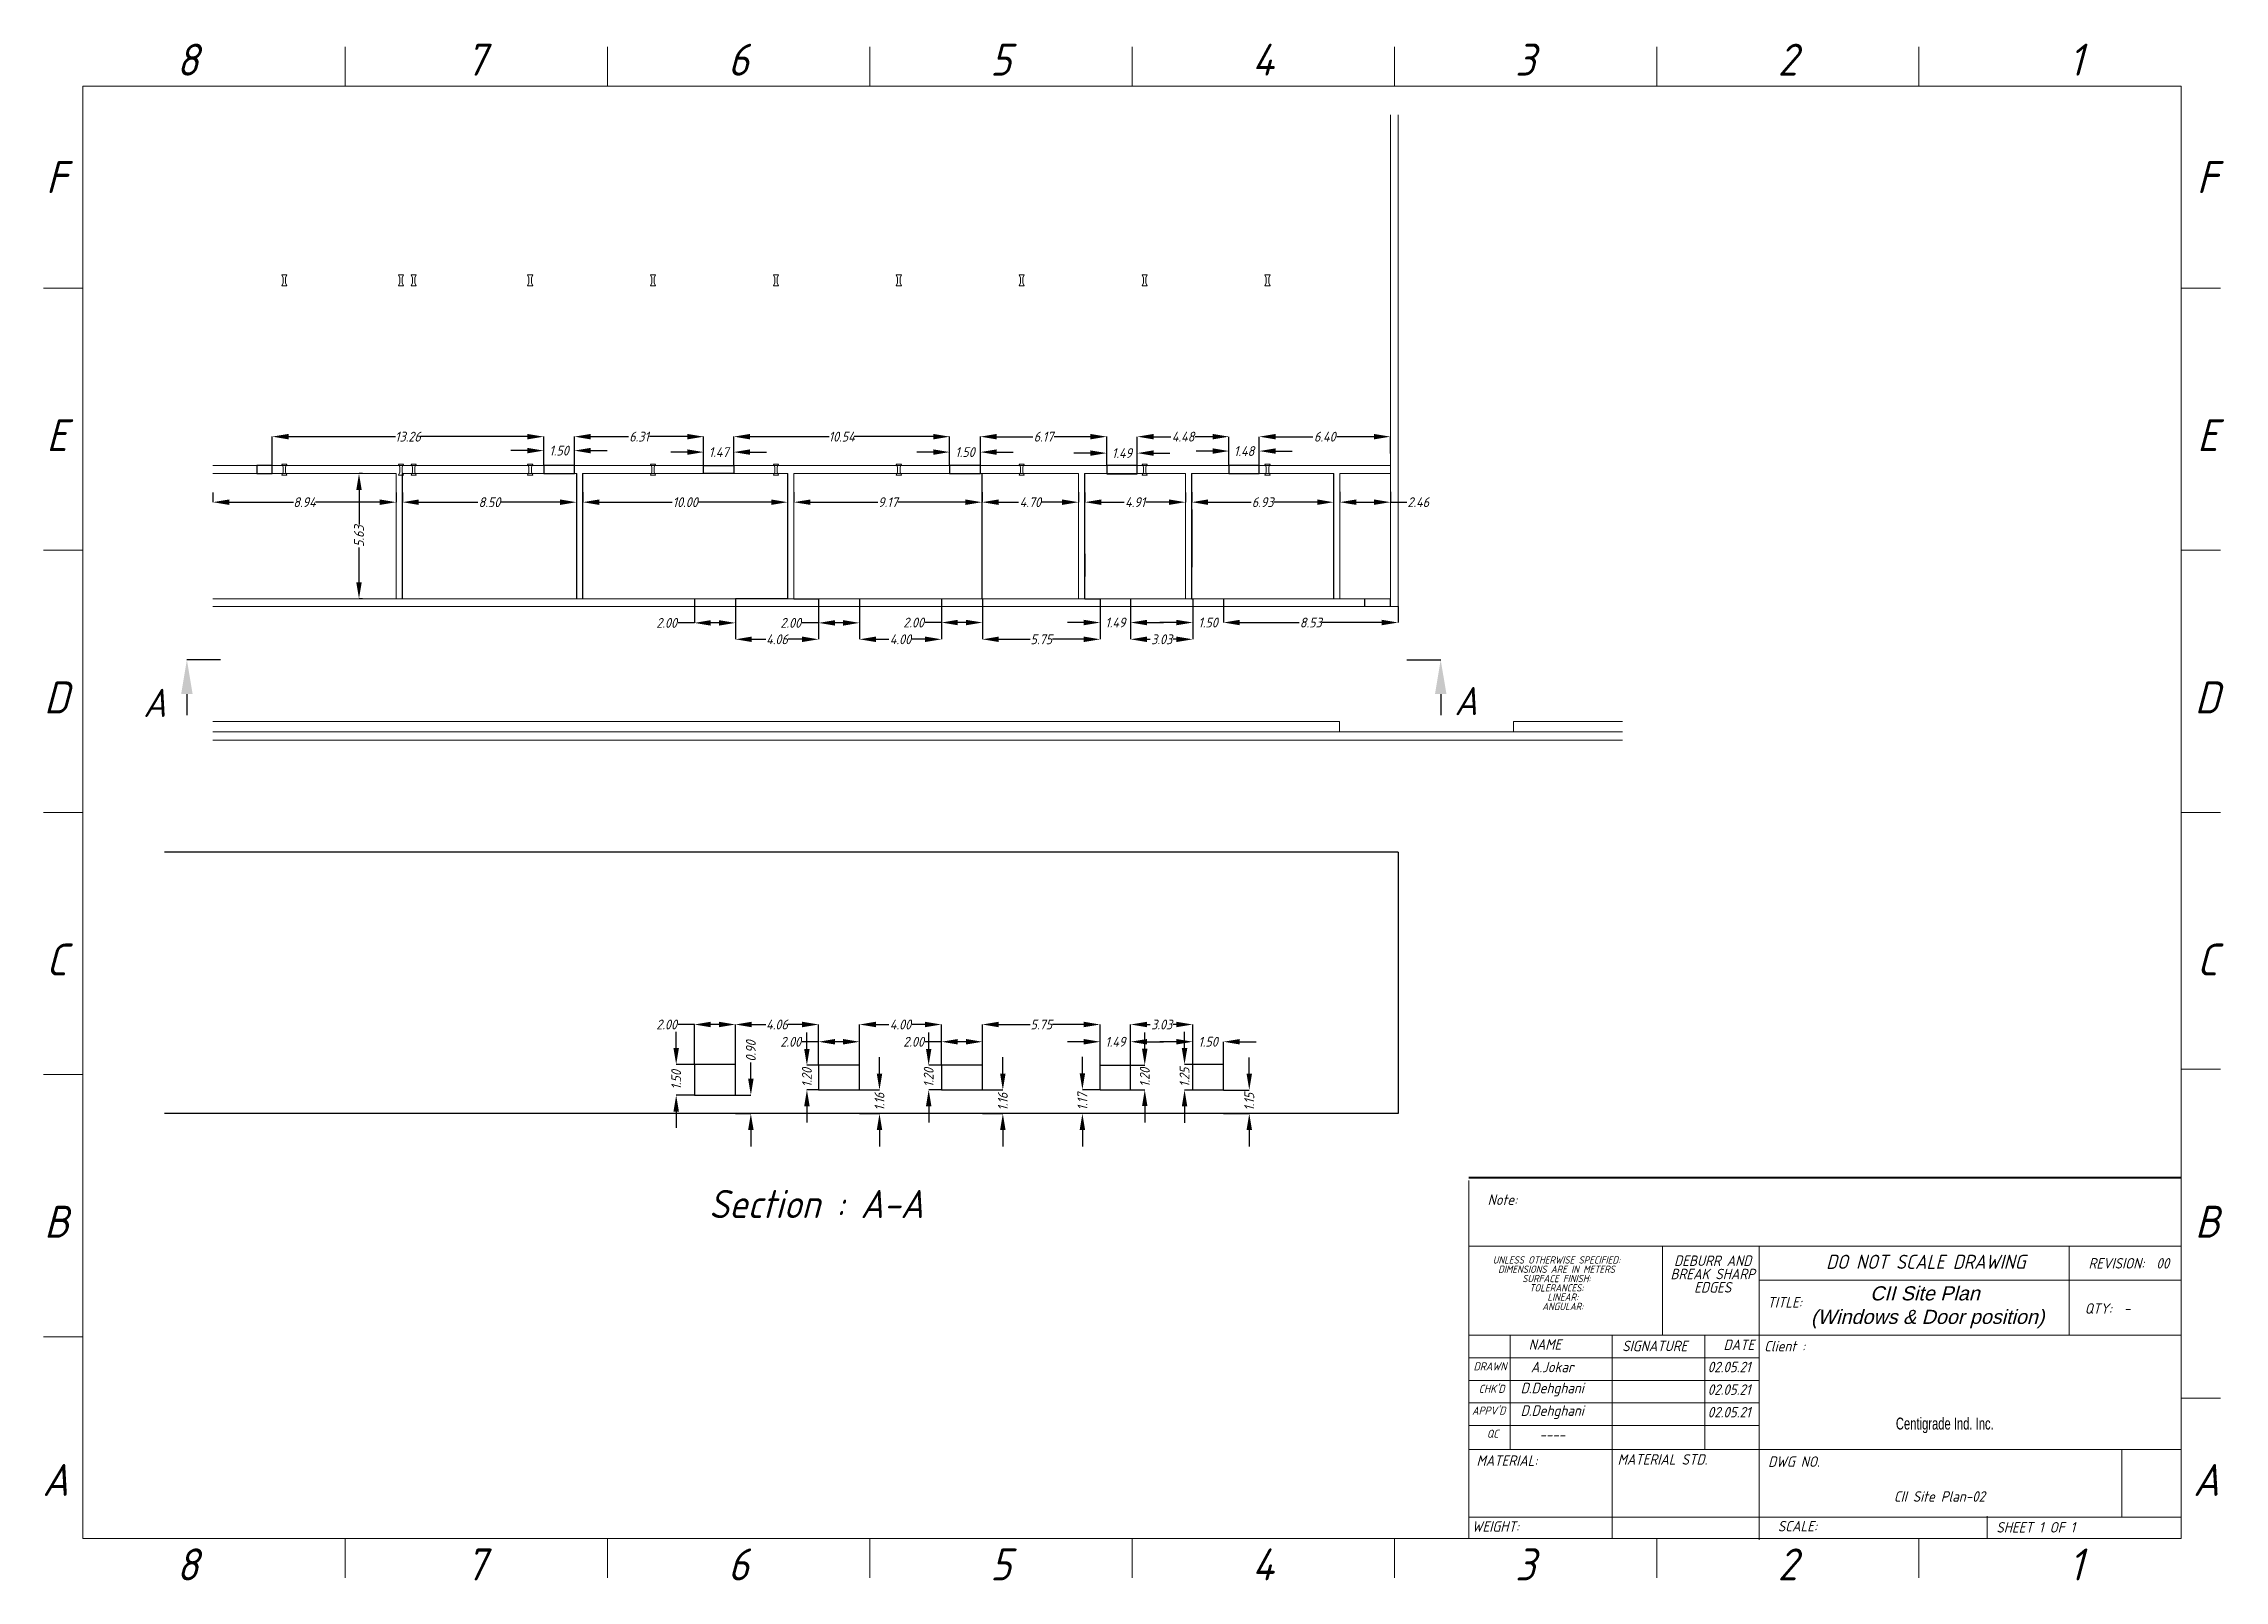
# Model space of a CAD drawing. Header units: millimetres. Extents: x 160413 to 1199701, y -1249241 to 191487.
# Drawn here: x 583643 to 690127, y -7867 to 67213 of the extents above; entities that cross this region are included whole.
import ezdxf

# ---------------------------------------------------------------- set-up
doc = ezdxf.new("R2010")
doc.units = ezdxf.units.MM
doc.header["$PDSIZE"] = -1
doc.layers.add('title', color=7, linetype='Continuous', lineweight=15)
doc.styles.add('AM', font='geniso.shx', dxfattribs={"oblique": 15})
doc.styles.add('Geniso', font='geniso.shx', dxfattribs={"oblique": 15})
doc.styles.add('SLDTEXTSTYLE4', font='TXT', dxfattribs={"width": 0.7})
doc.dimstyles.new('Scale 1B2', dxfattribs={"dimscale": 0.32, "dimtxt": 1500, "dimasz": 2500, "dimexe": 0.18, "dimexo": 0.0625, "dimgap": 0.09, "dimtad": 0, "dimlfac": 0.001, "dimzin": 0, "dimdsep": 46, "dimtxsty": 'Geniso', "dimcen": 0.09, "dimclrd": 1, "dimclre": 1, "dimadec": 0, "dimazin": 0, "dimtfac": 1, "dimtofl": 0, "dimtmove": 0, "dimatfit": 3, "dimfxl": 1, "dimtolj": 1, "dimtzin": 0, "dimarcsym": 0})

msp = doc.modelspace()

# ---------------------------------------------------------------- texts
at = {"style": 'AM', "oblique": 15}
for s, height, p in [('A', 1376.381, (588508.667, 34316.107)), ('A', 1376.381, (652534.21, 34403.254)), ('Section : A-A', 1376.38071, (616134.567, 9832.631))]:
    msp.add_text(s, height=height, dxfattribs=at).set_placement(p)
at = {"color": 7, "lineweight": 18}
for s, insert, char_height, attachment_point, style in [('8', (590671.105, 67207.421), 1561.45, 2, 'Geniso'), ('7', (604758.988, 67207.421), 1561.45, 2, 'Geniso'), ('6', (617566.154, 67207.421), 1561.45, 2, 'Geniso'), ('5', (630373.32, 67207.421), 1561.45, 2, 'Geniso'), ('4', (643180.486, 67207.421), 1561.45, 2, 'Geniso'), ('3', (655987.652, 67207.421), 1561.45, 2, 'Geniso'), ('2', (668794.818, 67207.421), 1561.45, 2, 'Geniso'), ('1', (682882.701, 67207.421), 1561.45, 2, 'Geniso'), ('F', (584266.98, 61472.884), 1561.45, 2, 'Geniso'), ('F', (689285.742, 61472.884), 1561.45, 2, 'Geniso'), ('E', (584285.956, 48857.825), 1561.45, 2, 'Geniso'), ('E', (689304.718, 48857.825), 1561.45, 2, 'Geniso'), ('D', (584265.353, 36050.659), 1561.45, 2, 'Geniso'), ('D', (689284.116, 36050.659), 1561.45, 2, 'Geniso'), ('C', (584266.98, 23243.493), 1561.45, 2, 'Geniso'), ('C', (689285.742, 23243.493), 1561.45, 2, 'Geniso'), ('B', (584271.317, 10436.327), 1561.45, 2, 'Geniso'), ('B', (689290.079, 10436.327), 1561.45, 2, 'Geniso'), ('Centigrade Ind. Inc.', (674086.438, 87.541), 584.72835, 1, 'SLDTEXTSTYLE4'), ('A', (584220.895, -2178.732), 1561.45, 2, 'Geniso'), ('A', (689239.658, -2178.732), 1561.45, 2, 'Geniso'), ('8', (590671.105, -6305.713), 1561.45, 2, 'Geniso'), ('7', (604758.988, -6305.713), 1561.45, 2, 'Geniso'), ('6', (617566.154, -6305.713), 1561.45, 2, 'Geniso'), ('5', (630373.32, -6305.713), 1561.45, 2, 'Geniso'), ('4', (643180.486, -6305.713), 1561.45, 2, 'Geniso'), ('3', (655987.652, -6305.713), 1561.45, 2, 'Geniso'), ('2', (668794.818, -6305.713), 1561.45, 2, 'Geniso'), ('1', (682882.701, -6305.713), 1561.45, 2, 'Geniso')]:
    msp.add_mtext(s, dxfattribs=dict(at, insert=insert, char_height=char_height, attachment_point=attachment_point, style=style))
at = {"lineweight": 18, "attachment_point": 5, "style": 'Geniso'}
for s, insert, char_height in [('Note:', (654873.629, 10732.031), 512.1267), ('UNLESS OTHERWISE SPECIFIED:', (657513.228, 7789.683), 358.48871), ('DIMENSIONS ARE IN METERS', (657513.228, 7335.12), 358.48871), ('DEBURR AND', (665141.461, 7750.658), 512.1267), ('DO NOT SCALE DRAWING', (675545.76, 7696.944), 689.40136), ('REVISION:  00', (685463.956, 7623.979), 512.12673), ('SURFACE FINISH:', (657513.228, 6880.558), 358.48871), ('TOLERANCES:', (657513.228, 6425.995), 358.48871), ('BREAK SHARP', (665141.461, 7101.283), 512.12673), ('EDGES', (665141.461, 6451.908), 512.1267), ('{\\fArial|b0|i0|c0|p34;CII Site Plan\\P (Windows & Door position)}', (675500.851, 5478.209), 689.40136), ('ANGULAR:', (657820.057, 5516.87), 358.4887), ('LINEAR:', (657820.057, 5971.433), 358.4887), ('TITLE:', (668656.08, 5718.224), 512.1267), ('QTY:  -', (684419.118, 5416.236), 512.1267), ('NAME', (656950.471, 3658.714), 512.1267), ('SIGNATURE', (662312.315, 3585.501), 512.1267), ('DATE', (666419.327, 3642.569), 512.1267), ('Client :', (668656.08, 3577.187), 512.1267), ('DRAWN', (654271.305, 2589.401), 393.9436), ('A.Jokar', (657304.748, 2557.827), 512.1267), ('02.05.21', (665945.045, 2557.827), 512.1267), ("CHK'D", (654348.154, 1492.495), 393.9436), ('D.Dehghani', (657304.748, 1453.89), 512.1267), ('02.05.21', (665945.045, 1453.89), 512.1267), ("APPV'D", (654208.538, 428.562), 393.9436), ('D.Dehghani', (657304.748, 349.952), 512.1267), ('02.05.21', (665945.045, 349.952), 512.1267), ('QC', (654396.153, -701.372), 393.9436), ('----', (657304.748, -753.986), 512.1267), ('MATERIAL:', (655097.883, -2015.014), 512.1267), ('MATERIAL STD.', (662689.631, -1956.94), 512.12673), ('DWG NO.', (669107.11, -2064.196), 512.1267), ('CII Site Plan-02', (676213.316, -3766.718), 512.12673), ('WEIGHT:', (654534.759, -5231.346), 512.1267), ('SCALE:', (669277.136, -5219.313), 512.1267), ('SHEET 1 OF 1', (680914.916, -5273.84), 512.12673)]:
    msp.add_mtext(s, dxfattribs=dict(at, insert=insert, char_height=char_height))

# ---------------------------------------------------------------- blocks, each defined once
blk = doc.blocks.new('*D40')
at = {"color": 1, "lineweight": -2, "transparency": 16777216}
for p, q in [((646942, 45316), (646942, 44808)), ((647742, 44808), (648602, 44808)), ((649402, 45316), (649402, 44808)), ((649402, 44808), (650202, 44808))]:
    blk.add_line(p, q, dxfattribs=at)
at = {"color": 1, "transparency": 16777216}
for points in [[(647742, 44942), (647742, 44675), (646942, 44808)], [(648602, 44942), (648602, 44675), (649402, 44808)]]:
    blk.add_solid(points, dxfattribs=at)
at = {"layer": 'Defpoints', "color": 0, "transparency": 16777216}
for p in [(646942, 45316), (646942, 44808), (649402, 45316)]:
    blk.add_point(p, dxfattribs=at)
at = {"color": 0, "transparency": 16777216, "insert": (650764, 44808), "char_height": 480, "attachment_point": 5, "style": 'Geniso'}
blk.add_mtext('\\A1;2.46', dxfattribs=at)
blk = doc.blocks.new('*D41')
at = {"color": 1, "lineweight": -2, "transparency": 16777216}
for p, q in [((639702, 45301), (639702, 44808)), ((640502, 44808), (642604, 44808)), ((645832, 44808), (643730, 44808)), ((646632, 45301), (646632, 44808))]:
    blk.add_line(p, q, dxfattribs=at)
at = {"color": 1, "transparency": 16777216}
for points in [[(640502, 44942), (640502, 44675), (639702, 44808)], [(645832, 44942), (645832, 44675), (646632, 44808)]]:
    blk.add_solid(points, dxfattribs=at)
at = {"layer": 'Defpoints', "color": 0, "transparency": 16777216}
for p in [(639702, 45301), (639702, 44808), (646632, 45301)]:
    blk.add_point(p, dxfattribs=at)
at = {"color": 0, "transparency": 16777216, "insert": (643167, 44808), "char_height": 480, "attachment_point": 5, "style": 'Geniso'}
blk.add_mtext('\\A1;6.93', dxfattribs=at)
blk = doc.blocks.new('*D42')
at = {"color": 1, "lineweight": -2, "transparency": 16777216}
for p, q in [((634482, 45283), (634482, 44808)), ((635282, 44808), (636411, 44808)), ((638592, 44808), (637463, 44808)), ((639392, 45283), (639392, 44808))]:
    blk.add_line(p, q, dxfattribs=at)
at = {"color": 1, "transparency": 16777216}
for points in [[(635282, 44942), (635282, 44675), (634482, 44808)], [(638592, 44942), (638592, 44675), (639392, 44808)]]:
    blk.add_solid(points, dxfattribs=at)
at = {"layer": 'Defpoints', "color": 0, "transparency": 16777216}
for p in [(634482, 45283), (634482, 44808), (639392, 45283)]:
    blk.add_point(p, dxfattribs=at)
at = {"color": 0, "transparency": 16777216, "insert": (636937, 44808), "char_height": 480, "attachment_point": 5, "style": 'Geniso'}
blk.add_mtext('\\A1;4.91', dxfattribs=at)
blk = doc.blocks.new('*D43')
at = {"color": 1, "lineweight": -2, "transparency": 16777216}
for p, q in [((629472, 45297), (629472, 44808)), ((630272, 44808), (631252, 44808)), ((633372, 44808), (632392, 44808)), ((634172, 45297), (634172, 44808))]:
    blk.add_line(p, q, dxfattribs=at)
at = {"color": 1, "transparency": 16777216}
for points in [[(630272, 44941), (630272, 44675), (629472, 44808)], [(633372, 44941), (633372, 44675), (634172, 44808)]]:
    blk.add_solid(points, dxfattribs=at)
at = {"layer": 'Defpoints', "color": 0, "transparency": 16777216}
for p in [(629472, 45297), (629472, 44808), (634172, 45297)]:
    blk.add_point(p, dxfattribs=at)
at = {"color": 0, "transparency": 16777216, "insert": (631822, 44808), "char_height": 480, "attachment_point": 5, "style": 'Geniso'}
blk.add_mtext('\\A1;4.70', dxfattribs=at)
blk = doc.blocks.new('*D44')
at = {"color": 1, "lineweight": -2, "transparency": 16777216}
for p, q in [((620282, 45295), (620282, 44808)), ((621082, 44808), (624376, 44808)), ((628652, 44808), (625358, 44808)), ((629452, 45295), (629452, 44808))]:
    blk.add_line(p, q, dxfattribs=at)
at = {"color": 1, "transparency": 16777216}
for points in [[(621082, 44941), (621082, 44675), (620282, 44808)], [(628652, 44941), (628652, 44675), (629452, 44808)]]:
    blk.add_solid(points, dxfattribs=at)
at = {"layer": 'Defpoints', "color": 0, "transparency": 16777216}
for p in [(620282, 45295), (620282, 44808), (629452, 45295)]:
    blk.add_point(p, dxfattribs=at)
at = {"color": 0, "transparency": 16777216, "insert": (624867, 44808), "char_height": 480, "attachment_point": 5, "style": 'Geniso'}
blk.add_mtext('\\A1;9.17', dxfattribs=at)
blk = doc.blocks.new('*D45')
at = {"color": 1, "lineweight": -2, "transparency": 16777216}
for p, q in [((609972, 45297), (609972, 44808)), ((610772, 44808), (614338, 44808)), ((619172, 44808), (615606, 44808)), ((619972, 45297), (619972, 44808))]:
    blk.add_line(p, q, dxfattribs=at)
at = {"color": 1, "transparency": 16777216}
for points in [[(610772, 44941), (610772, 44675), (609972, 44808)], [(619172, 44941), (619172, 44675), (619972, 44808)]]:
    blk.add_solid(points, dxfattribs=at)
at = {"layer": 'Defpoints', "color": 0, "transparency": 16777216}
for p in [(609972, 45297), (609972, 44808), (619972, 45297)]:
    blk.add_point(p, dxfattribs=at)
at = {"color": 0, "transparency": 16777216, "insert": (614972, 44808), "char_height": 480, "attachment_point": 5, "style": 'Geniso'}
blk.add_mtext('\\A1;10.00', dxfattribs=at)
blk = doc.blocks.new('*D46')
at = {"color": 1, "lineweight": -2, "transparency": 16777216}
for p, q in [((601162, 45279), (601162, 44808)), ((601962, 44808), (604853, 44808)), ((608862, 44808), (605971, 44808)), ((609662, 45279), (609662, 44808))]:
    blk.add_line(p, q, dxfattribs=at)
at = {"color": 1, "transparency": 16777216}
for points in [[(601962, 44941), (601962, 44675), (601162, 44808)], [(608862, 44941), (608862, 44675), (609662, 44808)]]:
    blk.add_solid(points, dxfattribs=at)
at = {"layer": 'Defpoints', "color": 0, "transparency": 16777216}
for p in [(601162, 45279), (601162, 44808), (609662, 45279)]:
    blk.add_point(p, dxfattribs=at)
at = {"color": 0, "transparency": 16777216, "insert": (605412, 44808), "char_height": 480, "attachment_point": 5, "style": 'Geniso'}
blk.add_mtext('\\A1;8.50', dxfattribs=at)
blk = doc.blocks.new('*D47')
at = {"color": 1, "lineweight": -2, "transparency": 16777216}
for p, q in [((591910, 45279), (591910, 44808)), ((592710, 44808), (595839, 44808)), ((600052, 44808), (596923, 44808)), ((600852, 45279), (600852, 44808))]:
    blk.add_line(p, q, dxfattribs=at)
at = {"color": 1, "transparency": 16777216}
for points in [[(592710, 44941), (592710, 44675), (591910, 44808)], [(600052, 44941), (600052, 44675), (600852, 44808)]]:
    blk.add_solid(points, dxfattribs=at)
at = {"layer": 'Defpoints', "color": 0, "transparency": 16777216}
for p in [(591910, 45279), (591910, 44808), (600852, 45279)]:
    blk.add_point(p, dxfattribs=at)
at = {"color": 0, "transparency": 16777216, "insert": (596381, 44808), "char_height": 480, "attachment_point": 5, "style": 'Geniso'}
blk.add_mtext('\\A1;8.94', dxfattribs=at)
blk = doc.blocks.new('*D48')
at = {"color": 1, "lineweight": -2, "transparency": 16777216}
for p, q in [((599208, 46204), (599043, 46204)), ((599043, 45404), (599043, 43711)), ((599043, 40894), (599043, 42587)), ((599208, 40094), (599043, 40094))]:
    blk.add_line(p, q, dxfattribs=at)
at = {"color": 1, "transparency": 16777216}
for points in [[(598909, 45404), (599176, 45404), (599043, 46204)], [(598909, 40894), (599176, 40894), (599043, 40094)]]:
    blk.add_solid(points, dxfattribs=at)
at = {"layer": 'Defpoints', "color": 0, "transparency": 16777216}
for p in [(599043, 46204), (599208, 46204), (599208, 40094)]:
    blk.add_point(p, dxfattribs=at)
at = {"color": 0, "transparency": 16777216, "insert": (599043, 43149), "char_height": 480, "attachment_point": 5, "rotation": 90, "style": 'Geniso'}
blk.add_mtext('\\A1;5.63', dxfattribs=at)
blk = doc.blocks.new('*D49')
at = {"color": 1, "lineweight": -2, "transparency": 16777216}
for p, q in [((643002, 46604), (643002, 48009)), ((643802, 48009), (645619, 48009)), ((648602, 48009), (646785, 48009)), ((649402, 47184), (649402, 48009))]:
    blk.add_line(p, q, dxfattribs=at)
at = {"color": 1, "transparency": 16777216}
for points in [[(643802, 48143), (643802, 47876), (643002, 48009)], [(648602, 48143), (648602, 47876), (649402, 48009)]]:
    blk.add_solid(points, dxfattribs=at)
at = {"layer": 'Defpoints', "color": 0, "transparency": 16777216}
for p in [(649402, 48009), (649402, 47184), (643002, 46604)]:
    blk.add_point(p, dxfattribs=at)
at = {"color": 0, "transparency": 16777216, "insert": (646202, 48009), "char_height": 480, "attachment_point": 5, "style": 'Geniso'}
blk.add_mtext('\\A1;6.40', dxfattribs=at)
blk = doc.blocks.new('*D50')
at = {"color": 1, "lineweight": -2, "transparency": 16777216}
for p, q in [((637042, 46594), (637042, 48009)), ((637842, 48009), (638685, 48009)), ((640722, 48009), (639879, 48009)), ((641522, 46604), (641522, 48009))]:
    blk.add_line(p, q, dxfattribs=at)
at = {"color": 1, "transparency": 16777216}
for points in [[(637842, 48143), (637842, 47876), (637042, 48009)], [(640722, 48143), (640722, 47876), (641522, 48009)]]:
    blk.add_solid(points, dxfattribs=at)
at = {"layer": 'Defpoints', "color": 0, "transparency": 16777216}
for p in [(637042, 48009), (637042, 46594), (641522, 46604)]:
    blk.add_point(p, dxfattribs=at)
at = {"color": 0, "transparency": 16777216, "insert": (639282, 48009), "char_height": 480, "attachment_point": 5, "style": 'Geniso'}
blk.add_mtext('\\A1;4.48', dxfattribs=at)
blk = doc.blocks.new('*D51')
at = {"color": 1, "lineweight": -2, "transparency": 16777216}
for p, q in [((629382, 46604), (629382, 48010)), ((630182, 48009), (631953, 48009)), ((634752, 48009), (632981, 48009)), ((635552, 46604), (635552, 48010))]:
    blk.add_line(p, q, dxfattribs=at)
at = {"color": 1, "transparency": 16777216}
for points in [[(630182, 48143), (630182, 47876), (629382, 48009)], [(634752, 48143), (634752, 47876), (635552, 48009)]]:
    blk.add_solid(points, dxfattribs=at)
at = {"layer": 'Defpoints', "color": 0, "transparency": 16777216}
for p in [(629382, 48009), (629382, 46604), (635552, 46604)]:
    blk.add_point(p, dxfattribs=at)
at = {"color": 0, "transparency": 16777216, "insert": (632467, 48009), "char_height": 480, "attachment_point": 5, "style": 'Geniso'}
blk.add_mtext('\\A1;6.17', dxfattribs=at)
blk = doc.blocks.new('*D52')
at = {"color": 1, "lineweight": -2, "transparency": 16777216}
for p, q in [((617342, 46594), (617342, 48010)), ((618142, 48010), (621996, 48010)), ((627082, 48010), (623228, 48010)), ((627882, 46594), (627882, 48010))]:
    blk.add_line(p, q, dxfattribs=at)
at = {"color": 1, "transparency": 16777216}
for points in [[(618142, 48143), (618142, 47876), (617342, 48010)], [(627082, 48143), (627082, 47876), (627882, 48010)]]:
    blk.add_solid(points, dxfattribs=at)
at = {"layer": 'Defpoints', "color": 0, "transparency": 16777216}
for p in [(617342, 48010), (617342, 46594), (627882, 46594)]:
    blk.add_point(p, dxfattribs=at)
at = {"color": 0, "transparency": 16777216, "insert": (622612, 48010), "char_height": 480, "attachment_point": 5, "style": 'Geniso'}
blk.add_mtext('\\A1;10.54', dxfattribs=at)
blk = doc.blocks.new('*D53')
at = {"color": 1, "lineweight": -2, "transparency": 16777216}
for p, q in [((609562, 46604), (609562, 48010)), ((610362, 48010), (612203, 48010)), ((615072, 48010), (613231, 48010)), ((615872, 46604), (615872, 48010))]:
    blk.add_line(p, q, dxfattribs=at)
at = {"color": 1, "transparency": 16777216}
for points in [[(610362, 48143), (610362, 47876), (609562, 48010)], [(615072, 48143), (615072, 47876), (615872, 48010)]]:
    blk.add_solid(points, dxfattribs=at)
at = {"layer": 'Defpoints', "color": 0, "transparency": 16777216}
for p in [(609562, 48010), (609562, 46604), (615872, 46604)]:
    blk.add_point(p, dxfattribs=at)
at = {"color": 0, "transparency": 16777216, "insert": (612717, 48010), "char_height": 480, "attachment_point": 5, "style": 'Geniso'}
blk.add_mtext('\\A1;6.31', dxfattribs=at)
blk = doc.blocks.new('*D54')
at = {"color": 1, "lineweight": -2, "transparency": 16777216}
for p, q in [((594802, 46594), (594802, 48010)), ((595602, 48010), (600819, 48010)), ((607262, 48010), (602045, 48010)), ((608062, 46604), (608062, 48010))]:
    blk.add_line(p, q, dxfattribs=at)
at = {"color": 1, "transparency": 16777216}
for points in [[(595602, 48143), (595602, 47876), (594802, 48010)], [(607262, 48143), (607262, 47876), (608062, 48010)]]:
    blk.add_solid(points, dxfattribs=at)
at = {"layer": 'Defpoints', "color": 0, "transparency": 16777216}
for p in [(594802, 48010), (594802, 46594), (608062, 46604)]:
    blk.add_point(p, dxfattribs=at)
at = {"color": 0, "transparency": 16777216, "insert": (601432, 48010), "char_height": 480, "attachment_point": 5, "style": 'Geniso'}
blk.add_mtext('\\A1;13.26', dxfattribs=at)
blk = doc.blocks.new('*D55')
at = {"color": 1, "lineweight": -2, "transparency": 16777216}
for p, q in [((640722, 47307), (639922, 47307)), ((641522, 46594), (641522, 47307)), ((643002, 46594), (643002, 47307)), ((643802, 47307), (644602, 47307))]:
    blk.add_line(p, q, dxfattribs=at)
at = {"color": 1, "transparency": 16777216}
for points in [[(640722, 47440), (640722, 47173), (641522, 47307)], [(643802, 47440), (643802, 47173), (643002, 47307)]]:
    blk.add_solid(points, dxfattribs=at)
at = {"layer": 'Defpoints', "color": 0, "transparency": 16777216}
for p in [(643002, 47307), (641522, 46594), (643002, 46594)]:
    blk.add_point(p, dxfattribs=at)
at = {"color": 0, "transparency": 16777216, "insert": (642262, 47307), "char_height": 480, "attachment_point": 5, "style": 'Geniso'}
blk.add_mtext('\\A1;1.48', dxfattribs=at)
blk = doc.blocks.new('*D56')
at = {"color": 1, "lineweight": -2, "transparency": 16777216}
for p, q in [((634752, 47206), (633952, 47206)), ((635552, 46604), (635552, 47206)), ((637042, 46594), (637042, 47206)), ((637842, 47206), (638642, 47206))]:
    blk.add_line(p, q, dxfattribs=at)
at = {"color": 1, "transparency": 16777216}
for points in [[(634752, 47340), (634752, 47073), (635552, 47206)], [(637842, 47340), (637842, 47073), (637042, 47206)]]:
    blk.add_solid(points, dxfattribs=at)
at = {"layer": 'Defpoints', "color": 0, "transparency": 16777216}
for p in [(635552, 47206), (635552, 46604), (637042, 46594)]:
    blk.add_point(p, dxfattribs=at)
at = {"color": 0, "transparency": 16777216, "insert": (636297, 47206), "char_height": 480, "attachment_point": 5, "style": 'Geniso'}
blk.add_mtext('\\A1;1.49', dxfattribs=at)
blk = doc.blocks.new('*D57')
at = {"color": 1, "lineweight": -2, "transparency": 16777216}
for p, q in [((627082, 47256), (626282, 47256)), ((627882, 46604), (627882, 47256)), ((629382, 46604), (629382, 47256)), ((630182, 47256), (630982, 47256))]:
    blk.add_line(p, q, dxfattribs=at)
at = {"color": 1, "transparency": 16777216}
for points in [[(627082, 47389), (627082, 47122), (627882, 47256)], [(630182, 47389), (630182, 47122), (629382, 47256)]]:
    blk.add_solid(points, dxfattribs=at)
at = {"layer": 'Defpoints', "color": 0, "transparency": 16777216}
for p in [(627882, 47256), (627882, 46604), (629382, 46604)]:
    blk.add_point(p, dxfattribs=at)
at = {"color": 0, "transparency": 16777216, "insert": (628632, 47256), "char_height": 480, "attachment_point": 5, "style": 'Geniso'}
blk.add_mtext('\\A1;1.50', dxfattribs=at)
blk = doc.blocks.new('*D58')
at = {"color": 1, "lineweight": -2, "transparency": 16777216}
for p, q in [((615072, 47255), (614272, 47255)), ((615872, 46594), (615872, 47255)), ((617342, 46594), (617342, 47255)), ((618142, 47255), (618942, 47255))]:
    blk.add_line(p, q, dxfattribs=at)
at = {"color": 1, "transparency": 16777216}
for points in [[(615072, 47389), (615072, 47122), (615872, 47255)], [(618142, 47389), (618142, 47122), (617342, 47255)]]:
    blk.add_solid(points, dxfattribs=at)
at = {"layer": 'Defpoints', "color": 0, "transparency": 16777216}
for p in [(615872, 47255), (615872, 46594), (617342, 46594)]:
    blk.add_point(p, dxfattribs=at)
at = {"color": 0, "transparency": 16777216, "insert": (616607, 47255), "char_height": 480, "attachment_point": 5, "style": 'Geniso'}
blk.add_mtext('\\A1;1.47', dxfattribs=at)
blk = doc.blocks.new('*D59')
at = {"color": 1, "lineweight": -2, "transparency": 16777216}
for p, q in [((607262, 47328), (606462, 47328)), ((608062, 46594), (608062, 47328)), ((609562, 46604), (609562, 47328)), ((610362, 47328), (611162, 47328))]:
    blk.add_line(p, q, dxfattribs=at)
at = {"color": 1, "transparency": 16777216}
for points in [[(607262, 47461), (607262, 47195), (608062, 47328)], [(610362, 47461), (610362, 47195), (609562, 47328)]]:
    blk.add_solid(points, dxfattribs=at)
at = {"layer": 'Defpoints', "color": 0, "transparency": 16777216}
for p in [(608062, 47328), (608062, 46594), (609562, 46604)]:
    blk.add_point(p, dxfattribs=at)
at = {"color": 0, "transparency": 16777216, "insert": (608812, 47328), "char_height": 480, "attachment_point": 5, "style": 'Geniso'}
blk.add_mtext('\\A1;1.50', dxfattribs=at)
blk = doc.blocks.new('*D60')
at = {"color": 1, "lineweight": -2, "transparency": 16777216}
for p, q in [((642514, 16887), (642514, 17687)), ((641252, 16087), (642514, 16087)), ((641252, 14937), (642514, 14937)), ((642514, 14137), (642514, 13337))]:
    blk.add_line(p, q, dxfattribs=at)
at = {"color": 1, "transparency": 16777216}
for points in [[(642380, 16887), (642647, 16887), (642514, 16087)], [(642380, 14137), (642647, 14137), (642514, 14937)]]:
    blk.add_solid(points, dxfattribs=at)
at = {"layer": 'Defpoints', "color": 0, "transparency": 16777216}
for p in [(641252, 16087), (641252, 14937), (642514, 14937)]:
    blk.add_point(p, dxfattribs=at)
at = {"color": 0, "transparency": 16777216, "insert": (642514, 15512), "char_height": 480, "attachment_point": 5, "rotation": 90, "style": 'Geniso'}
blk.add_mtext('\\A1;1.15', dxfattribs=at)
blk = doc.blocks.new('*D61')
at = {"color": 1, "lineweight": -2, "transparency": 16777216}
for p, q in [((634366, 16907), (634366, 17707)), ((635232, 16107), (634366, 16107)), ((635232, 14937), (634366, 14937)), ((634366, 14137), (634366, 13337))]:
    blk.add_line(p, q, dxfattribs=at)
at = {"color": 1, "transparency": 16777216}
for points in [[(634233, 16907), (634499, 16907), (634366, 16107)], [(634233, 14137), (634499, 14137), (634366, 14937)]]:
    blk.add_solid(points, dxfattribs=at)
at = {"layer": 'Defpoints', "color": 0, "transparency": 16777216}
for p in [(635232, 16107), (634366, 14937), (635232, 14937)]:
    blk.add_point(p, dxfattribs=at)
at = {"color": 0, "transparency": 16777216, "insert": (634366, 15522), "char_height": 480, "attachment_point": 5, "rotation": 90, "style": 'Geniso'}
blk.add_mtext('\\A1;1.17', dxfattribs=at)
blk = doc.blocks.new('*D62')
at = {"color": 1, "lineweight": -2, "transparency": 16777216}
for p, q in [((630480, 16897), (630480, 17697)), ((629482, 16097), (630480, 16097)), ((629482, 14937), (630480, 14937)), ((630480, 14137), (630480, 13337))]:
    blk.add_line(p, q, dxfattribs=at)
at = {"color": 1, "transparency": 16777216}
for points in [[(630347, 16897), (630614, 16897), (630480, 16097)], [(630347, 14137), (630614, 14137), (630480, 14937)]]:
    blk.add_solid(points, dxfattribs=at)
at = {"layer": 'Defpoints', "color": 0, "transparency": 16777216}
for p in [(629482, 16097), (629482, 14937), (630480, 14937)]:
    blk.add_point(p, dxfattribs=at)
at = {"color": 0, "transparency": 16777216, "insert": (630480, 15517), "char_height": 480, "attachment_point": 5, "rotation": 90, "style": 'Geniso'}
blk.add_mtext('\\A1;1.16', dxfattribs=at)
blk = doc.blocks.new('*D63')
at = {"color": 1, "lineweight": -2, "transparency": 16777216}
for p, q in [((624458, 16897), (624458, 17697)), ((623482, 16097), (624459, 16097)), ((623482, 14937), (624459, 14937)), ((624458, 14137), (624458, 13337))]:
    blk.add_line(p, q, dxfattribs=at)
at = {"color": 1, "transparency": 16777216}
for points in [[(624325, 16897), (624592, 16897), (624458, 16097)], [(624325, 14137), (624592, 14137), (624458, 14937)]]:
    blk.add_solid(points, dxfattribs=at)
at = {"layer": 'Defpoints', "color": 0, "transparency": 16777216}
for p in [(623482, 16097), (623482, 14937), (624458, 14937)]:
    blk.add_point(p, dxfattribs=at)
at = {"color": 0, "transparency": 16777216, "insert": (624458, 15517), "char_height": 480, "attachment_point": 5, "rotation": 90, "style": 'Geniso'}
blk.add_mtext('\\A1;1.16', dxfattribs=at)
blk = doc.blocks.new('*D64')
at = {"color": 1, "lineweight": -2, "transparency": 16777216}
for p, q in [((618176, 16637), (618176, 17437)), ((617422, 15837), (618176, 15837)), ((617422, 14937), (618176, 14937)), ((618176, 14137), (618176, 13337))]:
    blk.add_line(p, q, dxfattribs=at)
at = {"color": 1, "transparency": 16777216}
for points in [[(618043, 16637), (618310, 16637), (618176, 15837)], [(618043, 14137), (618310, 14137), (618176, 14937)]]:
    blk.add_solid(points, dxfattribs=at)
at = {"layer": 'Defpoints', "color": 0, "transparency": 16777216}
for p in [(617422, 15837), (617422, 14937), (618176, 14937)]:
    blk.add_point(p, dxfattribs=at)
at = {"color": 0, "transparency": 16777216, "insert": (618176, 17993), "char_height": 480, "attachment_point": 5, "rotation": 90, "style": 'Geniso'}
blk.add_mtext('\\A1;0.90', dxfattribs=at)
blk = doc.blocks.new('*D65')
at = {"color": 1, "lineweight": -2, "transparency": 16777216}
for p, q in [((638952, 18449), (638152, 18449)), ((639752, 17337), (639752, 18449)), ((641252, 17337), (641252, 18449)), ((642052, 18449), (642852, 18449))]:
    blk.add_line(p, q, dxfattribs=at)
at = {"color": 1, "transparency": 16777216}
for points in [[(638952, 18582), (638952, 18315), (639752, 18449)], [(642052, 18582), (642052, 18315), (641252, 18449)]]:
    blk.add_solid(points, dxfattribs=at)
at = {"layer": 'Defpoints', "color": 0, "transparency": 16777216}
for p in [(639752, 18449), (639752, 17337), (641252, 17337)]:
    blk.add_point(p, dxfattribs=at)
at = {"color": 0, "transparency": 16777216, "insert": (640502, 18449), "char_height": 480, "attachment_point": 5, "style": 'Geniso'}
blk.add_mtext('\\A1;1.50', dxfattribs=at)
blk = doc.blocks.new('*D66')
at = {"color": 1, "lineweight": -2, "transparency": 16777216}
for p, q in [((636720, 17337), (636720, 19291)), ((637520, 19291), (637674, 19291)), ((638952, 19291), (638798, 19291)), ((639752, 17337), (639752, 19291))]:
    blk.add_line(p, q, dxfattribs=at)
at = {"color": 1, "transparency": 16777216}
for points in [[(637520, 19425), (637520, 19158), (636720, 19291)], [(638952, 19425), (638952, 19158), (639752, 19291)]]:
    blk.add_solid(points, dxfattribs=at)
at = {"layer": 'Defpoints', "color": 0, "transparency": 16777216}
for p in [(636720, 19291), (636720, 17337), (639752, 17337)]:
    blk.add_point(p, dxfattribs=at)
at = {"color": 0, "transparency": 16777216, "insert": (638236, 19291), "char_height": 480, "attachment_point": 5, "style": 'Geniso'}
blk.add_mtext('\\A1;3.03', dxfattribs=at)
blk = doc.blocks.new('*D67')
at = {"color": 1, "lineweight": -2, "transparency": 16777216}
for p, q in [((634432, 18449), (633632, 18449)), ((635232, 17307), (635232, 18449)), ((636720, 17307), (636720, 18449)), ((637520, 18449), (638320, 18449))]:
    blk.add_line(p, q, dxfattribs=at)
at = {"color": 1, "transparency": 16777216}
for points in [[(634432, 18582), (634432, 18315), (635232, 18449)], [(637520, 18582), (637520, 18315), (636720, 18449)]]:
    blk.add_solid(points, dxfattribs=at)
at = {"layer": 'Defpoints', "color": 0, "transparency": 16777216}
for p in [(636720, 18449), (635232, 17307), (636720, 17307)]:
    blk.add_point(p, dxfattribs=at)
at = {"color": 0, "transparency": 16777216, "insert": (635976, 18449), "char_height": 480, "attachment_point": 5, "style": 'Geniso'}
blk.add_mtext('\\A1;1.49', dxfattribs=at)
blk = doc.blocks.new('*D68')
at = {"color": 1, "lineweight": -2, "transparency": 16777216}
for p, q in [((629482, 17307), (629482, 19291)), ((630282, 19291), (631807, 19291)), ((634432, 19291), (632907, 19291)), ((635232, 17307), (635232, 19291))]:
    blk.add_line(p, q, dxfattribs=at)
at = {"color": 1, "transparency": 16777216}
for points in [[(630282, 19425), (630282, 19158), (629482, 19291)], [(634432, 19425), (634432, 19158), (635232, 19291)]]:
    blk.add_solid(points, dxfattribs=at)
at = {"layer": 'Defpoints', "color": 0, "transparency": 16777216}
for p in [(629482, 19291), (629482, 17307), (635232, 17307)]:
    blk.add_point(p, dxfattribs=at)
at = {"color": 0, "transparency": 16777216, "insert": (632357, 19291), "char_height": 480, "attachment_point": 5, "style": 'Geniso'}
blk.add_mtext('\\A1;5.75', dxfattribs=at)
blk = doc.blocks.new('*D69')
at = {"color": 1, "lineweight": -2, "transparency": 16777216}
for p, q in [((627482, 18449), (626682, 18449)), ((627482, 17297), (627482, 18449)), ((628682, 18449), (628282, 18449)), ((629482, 17297), (629482, 18449))]:
    blk.add_line(p, q, dxfattribs=at)
at = {"color": 1, "transparency": 16777216}
for points in [[(628282, 18582), (628282, 18315), (627482, 18449)], [(628682, 18582), (628682, 18315), (629482, 18449)]]:
    blk.add_solid(points, dxfattribs=at)
at = {"layer": 'Defpoints', "color": 0, "transparency": 16777216}
for p in [(627482, 18449), (627482, 17297), (629482, 17297)]:
    blk.add_point(p, dxfattribs=at)
at = {"color": 0, "transparency": 16777216, "insert": (626123, 18449), "char_height": 480, "attachment_point": 5, "style": 'Geniso'}
blk.add_mtext('\\A1;2.00', dxfattribs=at)
blk = doc.blocks.new('*D70')
at = {"color": 1, "lineweight": -2, "transparency": 16777216}
for p, q in [((623482, 17297), (623482, 19291)), ((624282, 19291), (624912, 19291)), ((626682, 19291), (626052, 19291)), ((627482, 17297), (627482, 19291))]:
    blk.add_line(p, q, dxfattribs=at)
at = {"color": 1, "transparency": 16777216}
for points in [[(624282, 19425), (624282, 19158), (623482, 19291)], [(626682, 19425), (626682, 19158), (627482, 19291)]]:
    blk.add_solid(points, dxfattribs=at)
at = {"layer": 'Defpoints', "color": 0, "transparency": 16777216}
for p in [(623482, 19291), (623482, 17297), (627482, 17297)]:
    blk.add_point(p, dxfattribs=at)
at = {"color": 0, "transparency": 16777216, "insert": (625482, 19291), "char_height": 480, "attachment_point": 5, "style": 'Geniso'}
blk.add_mtext('\\A1;4.00', dxfattribs=at)
blk = doc.blocks.new('*D71')
at = {"color": 1, "lineweight": -2, "transparency": 16777216}
for p, q in [((621482, 18449), (620682, 18449)), ((621482, 17297), (621482, 18449)), ((622682, 18449), (622282, 18449)), ((623482, 17297), (623482, 18449))]:
    blk.add_line(p, q, dxfattribs=at)
at = {"color": 1, "transparency": 16777216}
for points in [[(622282, 18582), (622282, 18315), (621482, 18449)], [(622682, 18582), (622682, 18315), (623482, 18449)]]:
    blk.add_solid(points, dxfattribs=at)
at = {"layer": 'Defpoints', "color": 0, "transparency": 16777216}
for p in [(621482, 18449), (621482, 17297), (623482, 17297)]:
    blk.add_point(p, dxfattribs=at)
at = {"color": 0, "transparency": 16777216, "insert": (620123, 18449), "char_height": 480, "attachment_point": 5, "style": 'Geniso'}
blk.add_mtext('\\A1;2.00', dxfattribs=at)
blk = doc.blocks.new('*D72')
at = {"color": 1, "lineweight": -2, "transparency": 16777216}
for p, q in [((617422, 17337), (617422, 19291)), ((618222, 19291), (618902, 19291)), ((620682, 19291), (620002, 19291)), ((621482, 17297), (621482, 19291))]:
    blk.add_line(p, q, dxfattribs=at)
at = {"color": 1, "transparency": 16777216}
for points in [[(618222, 19425), (618222, 19158), (617422, 19291)], [(620682, 19425), (620682, 19158), (621482, 19291)]]:
    blk.add_solid(points, dxfattribs=at)
at = {"layer": 'Defpoints', "color": 0, "transparency": 16777216}
for p in [(617422, 19291), (617422, 17337), (621482, 17297)]:
    blk.add_point(p, dxfattribs=at)
at = {"color": 0, "transparency": 16777216, "insert": (619452, 19291), "char_height": 480, "attachment_point": 5, "style": 'Geniso'}
blk.add_mtext('\\A1;4.06', dxfattribs=at)
blk = doc.blocks.new('*D73')
at = {"color": 1, "lineweight": -2, "transparency": 16777216}
for p, q in [((615422, 19291), (614622, 19291)), ((615422, 17337), (615422, 19291)), ((616622, 19291), (616222, 19291)), ((617422, 17337), (617422, 19291))]:
    blk.add_line(p, q, dxfattribs=at)
at = {"color": 1, "transparency": 16777216}
for points in [[(616222, 19425), (616222, 19158), (615422, 19291)], [(616622, 19425), (616622, 19158), (617422, 19291)]]:
    blk.add_solid(points, dxfattribs=at)
at = {"layer": 'Defpoints', "color": 0, "transparency": 16777216}
for p in [(615422, 19291), (615422, 17337), (617422, 17337)]:
    blk.add_point(p, dxfattribs=at)
at = {"color": 0, "transparency": 16777216, "insert": (614063, 19291), "char_height": 480, "attachment_point": 5, "style": 'Geniso'}
blk.add_mtext('\\A1;2.00', dxfattribs=at)
blk = doc.blocks.new('*D74')
at = {"color": 1, "lineweight": -2, "transparency": 16777216}
for p, q in [((614530, 18137), (614530, 18937)), ((615422, 17337), (614530, 17337)), ((615422, 15837), (614530, 15837)), ((614530, 15037), (614530, 14237))]:
    blk.add_line(p, q, dxfattribs=at)
at = {"color": 1, "transparency": 16777216}
for points in [[(614397, 18137), (614664, 18137), (614530, 17337)], [(614397, 15037), (614664, 15037), (614530, 15837)]]:
    blk.add_solid(points, dxfattribs=at)
at = {"layer": 'Defpoints', "color": 0, "transparency": 16777216}
for p in [(615422, 17337), (614530, 15837), (615422, 15837)]:
    blk.add_point(p, dxfattribs=at)
at = {"color": 0, "transparency": 16777216, "insert": (614530, 16587), "char_height": 480, "attachment_point": 5, "rotation": 90, "style": 'Geniso'}
blk.add_mtext('\\A1;1.50', dxfattribs=at)
blk = doc.blocks.new('*D75')
at = {"color": 1, "lineweight": -2, "transparency": 16777216}
for p, q in [((620913, 18097), (620913, 18897)), ((621482, 17297), (620913, 17297)), ((621482, 16097), (620913, 16097)), ((620913, 15297), (620913, 14497))]:
    blk.add_line(p, q, dxfattribs=at)
at = {"color": 1, "transparency": 16777216}
for points in [[(620780, 18097), (621047, 18097), (620913, 17297)], [(620780, 15297), (621047, 15297), (620913, 16097)]]:
    blk.add_solid(points, dxfattribs=at)
at = {"layer": 'Defpoints', "color": 0, "transparency": 16777216}
for p in [(621482, 17297), (620913, 16097), (621482, 16097)]:
    blk.add_point(p, dxfattribs=at)
at = {"color": 0, "transparency": 16777216, "insert": (620913, 16697), "char_height": 480, "attachment_point": 5, "rotation": 90, "style": 'Geniso'}
blk.add_mtext('\\A1;1.20', dxfattribs=at)
blk = doc.blocks.new('*D76')
at = {"color": 1, "lineweight": -2, "transparency": 16777216}
for p, q in [((626860, 18097), (626860, 18897)), ((627482, 17297), (626860, 17297)), ((627482, 16097), (626860, 16097)), ((626860, 15297), (626860, 14497))]:
    blk.add_line(p, q, dxfattribs=at)
at = {"color": 1, "transparency": 16777216}
for points in [[(626727, 18097), (626993, 18097), (626860, 17297)], [(626727, 15297), (626993, 15297), (626860, 16097)]]:
    blk.add_solid(points, dxfattribs=at)
at = {"layer": 'Defpoints', "color": 0, "transparency": 16777216}
for p in [(627482, 17297), (626860, 16097), (627482, 16097)]:
    blk.add_point(p, dxfattribs=at)
at = {"color": 0, "transparency": 16777216, "insert": (626860, 16697), "char_height": 480, "attachment_point": 5, "rotation": 90, "style": 'Geniso'}
blk.add_mtext('\\A1;1.20', dxfattribs=at)
blk = doc.blocks.new('*D77')
at = {"color": 1, "lineweight": -2, "transparency": 16777216}
for p, q in [((637410, 18107), (637410, 18907)), ((636720, 17307), (637410, 17307)), ((636720, 16107), (637410, 16107)), ((637410, 15307), (637410, 14507))]:
    blk.add_line(p, q, dxfattribs=at)
at = {"color": 1, "transparency": 16777216}
for points in [[(637277, 18107), (637543, 18107), (637410, 17307)], [(637277, 15307), (637543, 15307), (637410, 16107)]]:
    blk.add_solid(points, dxfattribs=at)
at = {"layer": 'Defpoints', "color": 0, "transparency": 16777216}
for p in [(636720, 17307), (636720, 16107), (637410, 16107)]:
    blk.add_point(p, dxfattribs=at)
at = {"color": 0, "transparency": 16777216, "insert": (637410, 16707), "char_height": 480, "attachment_point": 5, "rotation": 90, "style": 'Geniso'}
blk.add_mtext('\\A1;1.20', dxfattribs=at)
blk = doc.blocks.new('*D78')
at = {"color": 1, "lineweight": -2, "transparency": 16777216}
for p, q in [((639353, 18137), (639353, 18937)), ((639752, 17337), (639353, 17337)), ((639752, 16087), (639353, 16087)), ((639353, 15287), (639353, 14487))]:
    blk.add_line(p, q, dxfattribs=at)
at = {"color": 1, "transparency": 16777216}
for points in [[(639220, 18137), (639487, 18137), (639353, 17337)], [(639220, 15287), (639487, 15287), (639353, 16087)]]:
    blk.add_solid(points, dxfattribs=at)
at = {"layer": 'Defpoints', "color": 0, "transparency": 16777216}
for p in [(639752, 17337), (639353, 16087), (639752, 16087)]:
    blk.add_point(p, dxfattribs=at)
at = {"color": 0, "transparency": 16777216, "insert": (639353, 16712), "char_height": 480, "attachment_point": 5, "rotation": 90, "style": 'Geniso'}
blk.add_mtext('\\A1;1.25', dxfattribs=at)
blk = doc.blocks.new('*D79')
at = {"color": 1, "lineweight": -2, "transparency": 16777216}
for p, q in [((639752, 39714), (639752, 38929)), ((641252, 39714), (641252, 38929)), ((638952, 38929), (638152, 38929)), ((642052, 38929), (642852, 38929))]:
    blk.add_line(p, q, dxfattribs=at)
at = {"color": 1, "transparency": 16777216}
for points in [[(638952, 39062), (638952, 38796), (639752, 38929)], [(642052, 39062), (642052, 38796), (641252, 38929)]]:
    blk.add_solid(points, dxfattribs=at)
at = {"layer": 'Defpoints', "color": 0, "transparency": 16777216}
for p in [(639752, 39714), (641252, 39714), (639752, 38929)]:
    blk.add_point(p, dxfattribs=at)
at = {"color": 0, "transparency": 16777216, "insert": (640502, 38929), "char_height": 480, "attachment_point": 5, "style": 'Geniso'}
blk.add_mtext('\\A1;1.50', dxfattribs=at)
blk = doc.blocks.new('*D80')
at = {"color": 1, "lineweight": -2, "transparency": 16777216}
for p, q in [((641252, 39714), (641252, 38929)), ((649782, 39714), (649782, 38929)), ((642052, 38929), (644955, 38929)), ((648982, 38929), (646079, 38929))]:
    blk.add_line(p, q, dxfattribs=at)
at = {"color": 1, "transparency": 16777216}
for points in [[(642052, 39062), (642052, 38796), (641252, 38929)], [(648982, 39062), (648982, 38796), (649782, 38929)]]:
    blk.add_solid(points, dxfattribs=at)
at = {"layer": 'Defpoints', "color": 0, "transparency": 16777216}
for p in [(641252, 39714), (649782, 39714), (649782, 38929)]:
    blk.add_point(p, dxfattribs=at)
at = {"color": 0, "transparency": 16777216, "insert": (645517, 38929), "char_height": 480, "attachment_point": 5, "style": 'Geniso'}
blk.add_mtext('\\A1;8.53', dxfattribs=at)
blk = doc.blocks.new('*D81')
at = {"color": 1, "lineweight": -2, "transparency": 16777216}
for p, q in [((636720, 39714), (636720, 38110)), ((639752, 39714), (639752, 38110)), ((637520, 38110), (637674, 38110)), ((638952, 38110), (638798, 38110))]:
    blk.add_line(p, q, dxfattribs=at)
at = {"color": 1, "transparency": 16777216}
for points in [[(637520, 38243), (637520, 37976), (636720, 38110)], [(638952, 38243), (638952, 37976), (639752, 38110)]]:
    blk.add_solid(points, dxfattribs=at)
at = {"layer": 'Defpoints', "color": 0, "transparency": 16777216}
for p in [(636720, 39714), (639752, 39714), (636720, 38110)]:
    blk.add_point(p, dxfattribs=at)
at = {"color": 0, "transparency": 16777216, "insert": (638236, 38110), "char_height": 480, "attachment_point": 5, "style": 'Geniso'}
blk.add_mtext('\\A1;3.03', dxfattribs=at)
blk = doc.blocks.new('*D82')
at = {"color": 1, "lineweight": -2, "transparency": 16777216}
for p, q in [((635232, 39714), (635232, 38929)), ((636720, 39714), (636720, 38929)), ((634432, 38929), (633632, 38929)), ((637520, 38929), (638320, 38929))]:
    blk.add_line(p, q, dxfattribs=at)
at = {"color": 1, "transparency": 16777216}
for points in [[(634432, 39062), (634432, 38796), (635232, 38929)], [(637520, 39062), (637520, 38796), (636720, 38929)]]:
    blk.add_solid(points, dxfattribs=at)
at = {"layer": 'Defpoints', "color": 0, "transparency": 16777216}
for p in [(635232, 39714), (636720, 39714), (635232, 38929)]:
    blk.add_point(p, dxfattribs=at)
at = {"color": 0, "transparency": 16777216, "insert": (635976, 38929), "char_height": 480, "attachment_point": 5, "style": 'Geniso'}
blk.add_mtext('\\A1;1.49', dxfattribs=at)
blk = doc.blocks.new('*D83')
at = {"color": 1, "lineweight": -2, "transparency": 16777216}
for p, q in [((629482, 39714), (629482, 38110)), ((635232, 39714), (635232, 38110)), ((630282, 38110), (631807, 38110)), ((634432, 38110), (632907, 38110))]:
    blk.add_line(p, q, dxfattribs=at)
at = {"color": 1, "transparency": 16777216}
for points in [[(630282, 38243), (630282, 37976), (629482, 38110)], [(634432, 38243), (634432, 37976), (635232, 38110)]]:
    blk.add_solid(points, dxfattribs=at)
at = {"layer": 'Defpoints', "color": 0, "transparency": 16777216}
for p in [(629482, 39714), (635232, 39714), (629482, 38110)]:
    blk.add_point(p, dxfattribs=at)
at = {"color": 0, "transparency": 16777216, "insert": (632357, 38110), "char_height": 480, "attachment_point": 5, "style": 'Geniso'}
blk.add_mtext('\\A1;5.75', dxfattribs=at)
blk = doc.blocks.new('*D84')
at = {"color": 1, "lineweight": -2, "transparency": 16777216}
for p, q in [((627482, 39714), (627482, 38929)), ((629482, 39714), (629482, 38929)), ((627482, 38929), (626682, 38929)), ((628682, 38929), (628282, 38929))]:
    blk.add_line(p, q, dxfattribs=at)
at = {"color": 1, "transparency": 16777216}
for points in [[(628282, 39062), (628282, 38796), (627482, 38929)], [(628682, 39062), (628682, 38796), (629482, 38929)]]:
    blk.add_solid(points, dxfattribs=at)
at = {"layer": 'Defpoints', "color": 0, "transparency": 16777216}
for p in [(627482, 39714), (629482, 39714), (627482, 38929)]:
    blk.add_point(p, dxfattribs=at)
at = {"color": 0, "transparency": 16777216, "insert": (626123, 38929), "char_height": 480, "attachment_point": 5, "style": 'Geniso'}
blk.add_mtext('\\A1;2.00', dxfattribs=at)
blk = doc.blocks.new('*D85')
at = {"color": 1, "lineweight": -2, "transparency": 16777216}
for p, q in [((623482, 39714), (623482, 38110)), ((627482, 39714), (627482, 38110)), ((624282, 38110), (624912, 38110)), ((626682, 38110), (626052, 38110))]:
    blk.add_line(p, q, dxfattribs=at)
at = {"color": 1, "transparency": 16777216}
for points in [[(624282, 38243), (624282, 37976), (623482, 38110)], [(626682, 38243), (626682, 37976), (627482, 38110)]]:
    blk.add_solid(points, dxfattribs=at)
at = {"layer": 'Defpoints', "color": 0, "transparency": 16777216}
for p in [(623482, 39714), (627482, 39714), (623482, 38110)]:
    blk.add_point(p, dxfattribs=at)
at = {"color": 0, "transparency": 16777216, "insert": (625482, 38110), "char_height": 480, "attachment_point": 5, "style": 'Geniso'}
blk.add_mtext('\\A1;4.00', dxfattribs=at)
blk = doc.blocks.new('*D86')
at = {"color": 1, "lineweight": -2, "transparency": 16777216}
for p, q in [((621482, 39714), (621482, 38912)), ((623482, 39714), (623482, 38912)), ((621482, 38912), (620682, 38912)), ((622682, 38912), (622282, 38912))]:
    blk.add_line(p, q, dxfattribs=at)
at = {"color": 1, "transparency": 16777216}
for points in [[(622282, 39045), (622282, 38778), (621482, 38912)], [(622682, 39045), (622682, 38778), (623482, 38912)]]:
    blk.add_solid(points, dxfattribs=at)
at = {"layer": 'Defpoints', "color": 0, "transparency": 16777216}
for p in [(621482, 39714), (623482, 39714), (621482, 38912)]:
    blk.add_point(p, dxfattribs=at)
at = {"color": 0, "transparency": 16777216, "insert": (620123, 38912), "char_height": 480, "attachment_point": 5, "style": 'Geniso'}
blk.add_mtext('\\A1;2.00', dxfattribs=at)
blk = doc.blocks.new('*D87')
at = {"color": 1, "lineweight": -2, "transparency": 16777216}
for p, q in [((617422, 39714), (617422, 38110)), ((621482, 39714), (621482, 38110)), ((618222, 38110), (618902, 38110)), ((620682, 38110), (620002, 38110))]:
    blk.add_line(p, q, dxfattribs=at)
at = {"color": 1, "transparency": 16777216}
for points in [[(618222, 38243), (618222, 37976), (617422, 38110)], [(620682, 38243), (620682, 37976), (621482, 38110)]]:
    blk.add_solid(points, dxfattribs=at)
at = {"layer": 'Defpoints', "color": 0, "transparency": 16777216}
for p in [(617422, 39714), (621482, 39714), (617422, 38110)]:
    blk.add_point(p, dxfattribs=at)
at = {"color": 0, "transparency": 16777216, "insert": (619452, 38110), "char_height": 480, "attachment_point": 5, "style": 'Geniso'}
blk.add_mtext('\\A1;4.06', dxfattribs=at)
blk = doc.blocks.new('*D88')
at = {"color": 1, "lineweight": -2, "transparency": 16777216}
for p, q in [((615422, 39714), (615422, 38912)), ((617422, 39714), (617422, 38912)), ((615422, 38912), (614622, 38912)), ((616622, 38912), (616222, 38912))]:
    blk.add_line(p, q, dxfattribs=at)
at = {"color": 1, "transparency": 16777216}
for points in [[(616222, 39045), (616222, 38778), (615422, 38912)], [(616622, 39045), (616622, 38778), (617422, 38912)]]:
    blk.add_solid(points, dxfattribs=at)
at = {"layer": 'Defpoints', "color": 0, "transparency": 16777216}
for p in [(615422, 39714), (617422, 39714), (615422, 38912)]:
    blk.add_point(p, dxfattribs=at)
at = {"color": 0, "transparency": 16777216, "insert": (614063, 38912), "char_height": 480, "attachment_point": 5, "style": 'Geniso'}
blk.add_mtext('\\A1;2.00', dxfattribs=at)

# ---------------------------------------------------------------- dimensions: what is measured, and where the dimension line sits
for base, p1, p2, picture, middle in [((594802.01, 48009.609), (608062.01, 46604.062), (594802.01, 46594.063), '*D54', (601432.01, 48009.609)), ((609562.01, 48009.609), (615872.01, 46604.062), (609562.01, 46604.062), '*D53', (612717.01, 48009.609)), ((617342.01, 48009.551), (627882.01, 46594.063), (617342.01, 46594.063), '*D52', (622612.01, 48009.551)), ((629382.01, 48009.494), (635552.01, 46604.062), (629382.01, 46604.062), '*D51', (632467.01, 48009.494)), ((637042.01, 48009.436), (641522.01, 46604.062), (637042.01, 46594.063), '*D50', (639282.01, 48009.436)), ((649402.01, 48009.436), (643002.01, 46604.062), (649402.01, 47184.018), '*D49', (646202.01, 48009.436)), ((608062.01, 47327.847), (609562.01, 46604.082), (608062.01, 46594.063), '*D59', (608812.01, 47327.847)), ((615872.01, 47255.271), (617342.01, 46594.063), (615872.01, 46594.063), '*D58', (616607.01, 47255.271)), ((627882.01, 47255.726), (629382.01, 46604.082), (627882.01, 46604.082), '*D57', (628632.01, 47255.726)), ((635552.01, 47206.169), (637042.01, 46594.063), (635552.01, 46604.082), '*D56', (636297.01, 47206.169)), ((643002.01, 47306.788), (641522.01, 46594.063), (643002.01, 46594.063), '*D55', (642262.01, 47306.788)), ((591910.164, 44808.067), (600852.008, 45278.78), (591910.164, 45278.78), '*D47', (596381.086, 44808.067)), ((601162.01, 44808.067), (609662.01, 45279.473), (601162.01, 45279.473), '*D46', (605412.01, 44808.067)), ((609972.01, 44808.124), (619972.01, 45296.732), (609972.01, 45296.732), '*D45', (614972.01, 44808.124)), ((620282.01, 44808.124), (629452.01, 45294.694), (620282.01, 45294.694), '*D44', (624867.01, 44808.124)), ((629472.01, 44808.124), (634172.01, 45296.552), (629472.01, 45296.552), '*D43', (631822.01, 44808.124)), ((634482.01, 44808.182), (639392.01, 45282.705), (634482.01, 45282.705), '*D42', (636937.01, 44808.182)), ((639702.01, 44808.182), (646632.01, 45300.889), (639702.01, 45300.889), '*D41', (643167.01, 44808.182)), ((615422.01, 38911.776), (617422.01, 39714.062), (615422.01, 39714.062), '*D88', (614063.13, 38911.776)), ((617422.01, 38109.588), (621482.01, 39714.042), (617422.01, 39714.042), '*D87', (619452.01, 38109.588)), ((621482.01, 38911.776), (623482.01, 39714.022), (621482.01, 39714.062), '*D86', (620123.131, 38911.776)), ((623482.01, 38109.588), (627482.01, 39714.042), (623482.01, 39714.042), '*D85', (625482.01, 38109.588)), ((627482.01, 38928.909), (629482.01, 39714.042), (627482.01, 39714.062), '*D84', (626123.131, 38928.909)), ((629482.01, 38109.588), (635232.01, 39714.062), (629482.01, 39714.062), '*D83', (632357.01, 38109.588)), ((635232.01, 38928.909), (636720.01, 39714.062), (635232.01, 39714.062), '*D82', (635976.01, 38928.909)), ((636720.01, 38109.588), (639752.01, 39714.042), (636720.01, 39714.042), '*D81', (638236.01, 38109.588)), ((639752.01, 38928.909), (641252.01, 39714.062), (639752.01, 39714.062), '*D79', (640502.01, 38928.909)), ((649782.01, 38928.909), (641252.01, 39714.042), (649782.01, 39714.062), '*D80', (645517.01, 38928.909)), ((615422.01, 19291.419), (617422.01, 17336.618), (615422.01, 17336.618), '*D73', (614063.13, 19291.419)), ((617422.01, 19291.419), (621482.01, 17296.618), (617422.01, 17336.618), '*D72', (619452.01, 19291.419)), ((623482.01, 19291.361), (627482.01, 17296.618), (623482.01, 17296.618), '*D70', (625482.01, 19291.361)), ((629482.01, 19291.361), (635232.01, 17306.618), (629482.01, 17306.618), '*D68', (632357.01, 19291.361)), ((636720.01, 19291.361), (639752.01, 17336.638), (636720.01, 17336.638), '*D66', (638236.01, 19291.361)), ((621482.01, 18448.684), (623482.01, 17296.618), (621482.01, 17296.618), '*D71', (620123.131, 18448.684)), ((627482.01, 18448.626), (629482.01, 17296.618), (627482.01, 17296.618), '*D69', (626123.131, 18448.626)), ((636720.01, 18448.626), (635232.01, 17306.618), (636720.01, 17306.618), '*D67', (635976.01, 18448.626)), ((639752.01, 18448.626), (641252.01, 17336.618), (639752.01, 17336.618), '*D65', (640502.01, 18448.626))]:
    dim = msp.add_linear_dim(base=base, p1=p1, p2=p2, dimstyle='Scale 1B2')
    dim.commit()
    dim.dimension.update_dxf_attribs({"geometry": picture, "text_midpoint": middle})
dim = msp.add_linear_dim(base=(599042.817, 46204.062), p1=(599208.299, 40094.062), p2=(599208.299, 46204.062), angle=90, text='5.63', dimstyle='Scale 1B2')
dim.commit()
dim.dimension.update_dxf_attribs({"geometry": '*D48', "text_midpoint": (599042.817, 43149.062)})
dim = msp.add_linear_dim(base=(646942.011, 44808.182), p1=(649402.01, 45316.312), p2=(646942.011, 45316.312), dimstyle='Scale 1B2')
dim.commit()
dim.dimension.update_dxf_attribs({"geometry": '*D40', "text_midpoint": (650764.427, 44808.182), "dimtype": 160})
for base, p1, p2, picture, middle in [((614530.468, 15836.618), (615422.01, 17336.638), (615422.01, 15836.618), '*D74', (614530.468, 16586.628)), ((620913.429, 16096.618), (621482.01, 17296.618), (621482.01, 16096.618), '*D75', (620913.429, 16696.618)), ((626859.976, 16096.618), (627482.01, 17296.618), (627482.01, 16096.618), '*D76', (626859.976, 16696.618)), ((637409.954, 16106.618), (636720.01, 17306.618), (636720.01, 16106.618), '*D77', (637409.954, 16706.618)), ((639353.256, 16086.618), (639752.01, 17336.618), (639752.01, 16086.618), '*D78', (639353.256, 16711.618)), ((624458.469, 14936.618), (623482.01, 16096.618), (623482.01, 14936.618), '*D63', (624458.469, 15516.618)), ((630480.407, 14936.618), (629482.01, 16096.618), (629482.01, 14936.618), '*D62', (630480.407, 15516.618)), ((634365.938, 14936.618), (635232.01, 16106.618), (635232.01, 14936.618), '*D61', (634365.938, 15521.618)), ((642513.545, 14936.618), (641252.01, 16086.618), (641252.01, 14936.618), '*D60', (642513.545, 15511.618))]:
    dim = msp.add_linear_dim(base=base, p1=p1, p2=p2, angle=90, dimstyle='Scale 1B2')
    dim.commit()
    dim.dimension.update_dxf_attribs({"geometry": picture, "text_midpoint": middle})
dim = msp.add_linear_dim(base=(618176.27, 14936.618), p1=(617422.01, 15836.618), p2=(617422.01, 14936.618), angle=90, dimstyle='Scale 1B2')
dim.commit()
dim.dimension.update_dxf_attribs({"geometry": '*D64', "text_midpoint": (618176.27, 17993.341), "dimtype": 160})

# ---------------------------------------------------------------- linework, layer by layer
at = {"color": 7, "lineweight": 18}
for p, q in [((598371.128, 65129.153), (598371.128, 67050.228)), ((611178.294, 65129.153), (611178.294, 67050.228)), ((623985.46, 65129.153), (623985.46, 67050.228)), ((636792.626, 67050.228), (636792.626, 65129.153)), ((636792.626, 65129.153), (636792.626, 67050.228)), ((649599.792, 65129.153), (649599.792, 67050.228)), ((662406.958, 65129.153), (662406.958, 67050.228)), ((675214.124, 65129.153), (675214.124, 67050.228)), ((585563.962, -5822.547), (585563.962, 65129.153)), ((585563.962, 65129.153), (688021.291, 65129.153)), ((688021.291, 65129.153), (688021.291, -5822.547)), ((649402.01, 40094.062), (649402.01, 63726.988)), ((649782.01, 39714.062), (649782.01, 63726.988)), ((595277.01, 55914.233), (595342.47, 55775.46)), ((595527.01, 55914.233), (595277.01, 55914.233)), ((595342.47, 55523.003), (595277.01, 55384.232)), ((595277.01, 55384.232), (595527.01, 55384.232)), ((595342.47, 55775.46), (595342.47, 55523.003)), ((595461.554, 55775.46), (595527.01, 55914.233)), ((595461.554, 55523.003), (595461.554, 55775.46)), ((595527.01, 55384.232), (595461.554, 55523.003)), ((600967.47, 55914.233), (601032.927, 55775.46)), ((601217.47, 55914.233), (600967.47, 55914.233)), ((601032.927, 55523.003), (600967.47, 55384.232)), ((600967.47, 55384.232), (601217.47, 55384.232)), ((601032.927, 55775.46), (601032.927, 55523.003)), ((601152.01, 55775.46), (601217.47, 55914.233)), ((601152.01, 55523.003), (601152.01, 55775.46)), ((601217.47, 55384.232), (601152.01, 55523.003)), ((601586.554, 55914.233), (601652.01, 55775.46)), ((601836.554, 55914.233), (601586.554, 55914.233)), ((601652.01, 55523.003), (601586.554, 55384.232)), ((601586.554, 55384.232), (601836.554, 55384.232)), ((601652.01, 55775.46), (601652.01, 55523.003)), ((601771.093, 55775.46), (601836.554, 55914.233)), ((601771.093, 55523.003), (601771.093, 55775.46)), ((601836.554, 55384.232), (601771.093, 55523.003)), ((607277.01, 55914.233), (607342.468, 55775.46)), ((607527.01, 55914.233), (607277.01, 55914.233)), ((607342.468, 55523.003), (607277.01, 55384.232)), ((607277.01, 55384.232), (607527.01, 55384.232)), ((607342.468, 55775.46), (607342.468, 55523.003)), ((607461.552, 55775.46), (607527.01, 55914.233)), ((607461.552, 55523.003), (607461.552, 55775.46)), ((607527.01, 55384.232), (607461.552, 55523.003)), ((613277.01, 55914.233), (613342.468, 55775.46)), ((613527.01, 55914.233), (613277.01, 55914.233)), ((613342.468, 55523.003), (613277.01, 55384.232)), ((613277.01, 55384.232), (613527.01, 55384.232)), ((613342.468, 55775.46), (613342.468, 55523.003)), ((613461.552, 55775.46), (613527.01, 55914.233)), ((613461.552, 55523.003), (613461.552, 55775.46)), ((613527.01, 55384.232), (613461.552, 55523.003)), ((619277.01, 55914.233), (619342.468, 55775.46)), ((619527.01, 55914.233), (619277.01, 55914.233)), ((619342.468, 55523.003), (619277.01, 55384.232)), ((619277.01, 55384.232), (619527.01, 55384.232)), ((619342.468, 55775.46), (619342.468, 55523.003)), ((619461.552, 55775.46), (619527.01, 55914.233)), ((619461.552, 55523.003), (619461.552, 55775.46)), ((619527.01, 55384.232), (619461.552, 55523.003)), ((625277.01, 55914.233), (625342.468, 55775.46)), ((625527.01, 55914.233), (625277.01, 55914.233)), ((625342.468, 55523.003), (625277.01, 55384.232)), ((625277.01, 55384.232), (625527.01, 55384.232)), ((625342.468, 55775.46), (625342.468, 55523.003)), ((625461.552, 55775.46), (625527.01, 55914.233)), ((625461.552, 55523.003), (625461.552, 55775.46)), ((625527.01, 55384.232), (625461.552, 55523.003)), ((631277.01, 55914.233), (631342.468, 55775.46)), ((631527.01, 55914.233), (631277.01, 55914.233)), ((631342.468, 55523.003), (631277.01, 55384.232)), ((631277.01, 55384.232), (631527.01, 55384.232)), ((631342.468, 55775.46), (631342.468, 55523.003)), ((631461.552, 55775.46), (631527.01, 55914.233)), ((631461.552, 55523.003), (631461.552, 55775.46)), ((631527.01, 55384.232), (631461.552, 55523.003)), ((637277.01, 55914.233), (637342.468, 55775.46)), ((637527.01, 55914.233), (637277.01, 55914.233)), ((637342.468, 55523.003), (637277.01, 55384.232)), ((637277.01, 55384.232), (637527.01, 55384.232)), ((637342.468, 55775.46), (637342.468, 55523.003)), ((637461.552, 55775.46), (637527.01, 55914.233)), ((637461.552, 55523.003), (637461.552, 55775.46)), ((637527.01, 55384.232), (637461.552, 55523.003)), ((643277.01, 55914.233), (643342.468, 55775.46)), ((643527.01, 55914.233), (643277.01, 55914.233)), ((643342.468, 55523.003), (643277.01, 55384.232)), ((643277.01, 55384.232), (643527.01, 55384.232)), ((643342.468, 55775.46), (643342.468, 55523.003)), ((643461.552, 55775.46), (643527.01, 55914.233)), ((643461.552, 55523.003), (643461.552, 55775.46)), ((643527.01, 55384.232), (643461.552, 55523.003)), ((585563.962, 55267.635), (583642.887, 55267.635)), ((688021.291, 55267.635), (689942.366, 55267.635)), ((649402.01, 46604.062), (591910.164, 46604.062)), ((649402.01, 46594.063), (591910.164, 46594.063)), ((591910.164, 46214.062), (600862.011, 46214.062)), ((591910.164, 46204.062), (600852.008, 46204.062)), ((595277.01, 46665.085), (595342.47, 46526.312)), ((595527.01, 46665.085), (595277.01, 46665.085)), ((595342.47, 46273.855), (595277.01, 46135.084)), ((595277.01, 46135.084), (595527.01, 46135.084)), ((595342.47, 46526.312), (595342.47, 46273.855)), ((595461.554, 46526.312), (595527.01, 46665.085)), ((595461.554, 46273.855), (595461.554, 46526.312)), ((595527.01, 46135.084), (595461.554, 46273.855)), ((600852.008, 46204.062), (600852.008, 40094.062)), ((600862.011, 46214.062), (600862.011, 40094.062)), ((600967.47, 46665.085), (601032.927, 46526.312)), ((601217.47, 46665.085), (600967.47, 46665.085)), ((601032.927, 46273.855), (600967.47, 46135.084)), ((600967.47, 46135.084), (601217.47, 46135.084)), ((601032.927, 46526.312), (601032.927, 46273.855)), ((601152.008, 46214.062), (609672.01, 46214.062)), ((601152.008, 40094.062), (601152.008, 46214.062)), ((601152.01, 46526.312), (601217.47, 46665.085)), ((601152.01, 46273.855), (601152.01, 46526.312)), ((601217.47, 46135.084), (601152.01, 46273.855)), ((601162.01, 46204.062), (609662.01, 46204.062)), ((601162.01, 40094.062), (601162.01, 46204.062)), ((601586.554, 46665.085), (601652.01, 46526.312)), ((601836.554, 46665.085), (601586.554, 46665.085)), ((601652.01, 46273.855), (601586.554, 46135.084)), ((601586.554, 46135.084), (601836.554, 46135.084)), ((601652.01, 46526.312), (601652.01, 46273.855)), ((601771.093, 46526.312), (601836.554, 46665.085)), ((601771.093, 46273.855), (601771.093, 46526.312)), ((601836.554, 46135.084), (601771.093, 46273.855)), ((607277.01, 46665.085), (607342.468, 46526.312)), ((607527.01, 46665.085), (607277.01, 46665.085)), ((607342.468, 46273.855), (607277.01, 46135.084)), ((607277.01, 46135.084), (607527.01, 46135.084)), ((607342.468, 46526.312), (607342.468, 46273.855)), ((607461.552, 46526.312), (607527.01, 46665.085)), ((607461.552, 46273.855), (607461.552, 46526.312)), ((607527.01, 46135.084), (607461.552, 46273.855)), ((609662.01, 46204.062), (609662.01, 40094.062)), ((609672.01, 46214.062), (609672.01, 40094.062)), ((609962.009, 46214.062), (619982.01, 46214.062)), ((609962.009, 40094.062), (609962.009, 46214.062)), ((609972.01, 46204.062), (619972.01, 46204.062)), ((609972.01, 40094.062), (609972.01, 46204.062)), ((613277.01, 46665.085), (613342.468, 46526.312)), ((613527.01, 46665.085), (613277.01, 46665.085)), ((613342.468, 46273.855), (613277.01, 46135.084)), ((613277.01, 46135.084), (613527.01, 46135.084)), ((613342.468, 46526.312), (613342.468, 46273.855)), ((613461.552, 46526.312), (613527.01, 46665.085)), ((613461.552, 46273.855), (613461.552, 46526.312)), ((613527.01, 46135.084), (613461.552, 46273.855)), ((619277.01, 46665.085), (619342.468, 46526.312)), ((619527.01, 46665.085), (619277.01, 46665.085)), ((619342.468, 46273.855), (619277.01, 46135.084)), ((619277.01, 46135.084), (619527.01, 46135.084)), ((619342.468, 46526.312), (619342.468, 46273.855)), ((619461.552, 46526.312), (619527.01, 46665.085)), ((619461.552, 46273.855), (619461.552, 46526.312)), ((619527.01, 46135.084), (619461.552, 46273.855)), ((619972.01, 46204.062), (619972.01, 40094.062)), ((619982.01, 46214.062), (619982.01, 40094.062)), ((620272.01, 40094.062), (620272.01, 46214.062)), ((620272.01, 46214.062), (629462.01, 46214.062)), ((620282.01, 46204.062), (629452.01, 46204.062)), ((620282.01, 40094.062), (620282.01, 46204.062)), ((625277.01, 46665.085), (625342.468, 46526.312)), ((625527.01, 46665.085), (625277.01, 46665.085)), ((625342.468, 46273.855), (625277.01, 46135.084)), ((625277.01, 46135.084), (625527.01, 46135.084)), ((625342.468, 46526.312), (625342.468, 46273.855)), ((625461.552, 46526.312), (625527.01, 46665.085)), ((625461.552, 46273.855), (625461.552, 46526.312)), ((625527.01, 46135.084), (625461.552, 46273.855)), ((629452.01, 46204.062), (629452.01, 40094.062)), ((629462.01, 46214.062), (634182.01, 46214.062)), ((629462.01, 40094.062), (629462.01, 46214.062)), ((629462.01, 46214.062), (629462.01, 40094.062)), ((629472.01, 40094.062), (629472.01, 46204.062)), ((629472.01, 46204.062), (634172.01, 46204.062)), ((631277.01, 46665.085), (631342.468, 46526.312)), ((631527.01, 46665.085), (631277.01, 46665.085)), ((631342.468, 46273.855), (631277.01, 46135.084)), ((631277.01, 46135.084), (631527.01, 46135.084)), ((631342.468, 46526.312), (631342.468, 46273.855)), ((631461.552, 46526.312), (631527.01, 46665.085)), ((631461.552, 46273.855), (631461.552, 46526.312)), ((631527.01, 46135.084), (631461.552, 46273.855)), ((634172.01, 46204.062), (634172.01, 40094.062)), ((634182.01, 46214.062), (634182.01, 40094.062)), ((634472.01, 46214.062), (639402.01, 46214.062)), ((634472.01, 40094.062), (634472.01, 46214.062)), ((634482.01, 46204.062), (639392.01, 46204.062)), ((634482.01, 40094.062), (634482.01, 46204.062)), ((637277.01, 46665.085), (637342.468, 46526.312)), ((637527.01, 46665.085), (637277.01, 46665.085)), ((637342.468, 46273.855), (637277.01, 46135.084)), ((637277.01, 46135.084), (637527.01, 46135.084)), ((637342.468, 46526.312), (637342.468, 46273.855)), ((637461.552, 46526.312), (637527.01, 46665.085)), ((637461.552, 46273.855), (637461.552, 46526.312)), ((637527.01, 46135.084), (637461.552, 46273.855)), ((639392.01, 46204.062), (639392.01, 40094.062)), ((639402.01, 46214.062), (639402.01, 40094.062)), ((639692.01, 46214.062), (646642.01, 46214.062)), ((639692.01, 40094.062), (639692.01, 46214.062)), ((639702.01, 46204.062), (646632.01, 46204.062)), ((639702.01, 40094.062), (639702.01, 46204.062)), ((643277.01, 46665.085), (643342.468, 46526.312)), ((643527.01, 46665.085), (643277.01, 46665.085)), ((643342.468, 46273.855), (643277.01, 46135.084)), ((643277.01, 46135.084), (643527.01, 46135.084)), ((643342.468, 46526.312), (643342.468, 46273.855)), ((643461.552, 46526.312), (643527.01, 46665.085)), ((643461.552, 46273.855), (643461.552, 46526.312)), ((643527.01, 46135.084), (643461.552, 46273.855)), ((646632.01, 46204.062), (646632.01, 40094.062)), ((646642.01, 46214.062), (646642.01, 40094.062)), ((646932.01, 46214.062), (649402.01, 46214.062)), ((646932.01, 40094.062), (646932.01, 46214.062)), ((646942.011, 40094.062), (646942.011, 46204.062)), ((646942.011, 46204.062), (649402.01, 46204.062)), ((585563.962, 42460.469), (583642.887, 42460.469)), ((688021.291, 42460.469), (689942.366, 42460.469)), ((591910.164, 40094.062), (649402.01, 40094.062)), ((591910.164, 39714.062), (649692.01, 39714.062)), ((649692.01, 39714.062), (649782.01, 39714.062)), ((646922.01, 34086.699), (591910.164, 34086.699)), ((646922.01, 33586.699), (646922.01, 34086.699)), ((655422.01, 34086.699), (655422.01, 33586.699)), ((660738.391, 34086.699), (655422.01, 34086.699)), ((660738.391, 33586.699), (591910.164, 33586.699)), ((591910.164, 33186.699), (660738.391, 33186.699)), ((583642.887, 29653.303), (585563.962, 29653.303)), ((585563.962, 29653.303), (583642.887, 29653.303)), ((689942.366, 29653.303), (688021.291, 29653.303)), ((688021.291, 29653.303), (689942.366, 29653.303)), ((688021.291, 17109.124), (689942.366, 17109.124)), ((585563.962, 16846.137), (583642.887, 16846.137)), ((653230.269, 11670.839), (653230.269, 8463.704)), ((653230.269, 8463.704), (688021.291, 8463.704)), ((653230.269, 8463.704), (653230.269, -5822.547)), ((662685.17, 8463.704), (662685.17, 4112.891)), ((667412.62, 8463.704), (667412.62, -5887.485)), ((682553.456, 4112.891), (682553.456, 8463.704)), ((688021.291, 6807.798), (667412.62, 6807.798)), ((585563.962, 4038.971), (583642.887, 4038.971)), ((688021.291, 4112.891), (653230.269, 4112.891)), ((655256.319, 4112.891), (655256.319, -1471.734)), ((660241.169, 4112.891), (660241.169, -5822.547)), ((664762.891, 4112.891), (664762.891, -1471.734)), ((667412.62, -5822.547), (667412.62, 4112.891)), ((667412.62, 3008.954), (653230.269, 3008.954)), ((667412.62, 1905.016), (653230.269, 1905.016)), ((667412.62, 801.079), (653230.269, 801.079)), ((688021.291, 1033.169), (689942.366, 1033.169)), ((667412.62, -302.859), (653230.269, -302.859)), ((655931.669, -1471.734), (653230.269, -1471.734)), ((655931.669, -1471.734), (688021.291, -1471.734)), ((685127.572, -4783.547), (685127.572, -1471.734)), ((678543.988, -5822.547), (678543.988, -4733.938)), ((688021.291, -5822.547), (585563.962, -5822.547)), ((598371.128, -5822.547), (598371.128, -7743.622)), ((611178.294, -5822.547), (611178.294, -7743.622)), ((623985.46, -5822.547), (623985.46, -7743.622)), ((636792.626, -7743.622), (636792.626, -5822.547)), ((636792.626, -5822.547), (636792.626, -7743.622)), ((649599.792, -5822.547), (649599.792, -7743.622)), ((662406.958, -5822.547), (662406.958, -7743.622)), ((675214.124, -5822.547), (675214.124, -7743.622))]:
    msp.add_line(p, q, dxfattribs=at)
for p, q in [((639702.01, 44451.427), (639702.01, 41630.063)), ((634482.01, 42288.807), (634482.01, 41185.207)), ((619972.01, 40094.062), (617422.01, 40094.062)), ((620282.01, 40094.062), (621482.01, 40094.062)), ((634482.01, 40094.062), (635232.01, 40094.062)), ((649402.01, 39714.062), (649402.01, 40094.062)), ((649782.01, 27715.488), (589540.81, 27715.488)), ((649782.01, 27715.488), (649782.01, 14936.618)), ((635232.01, 17306.618), (636720.01, 17306.618)), ((635232.01, 16106.618), (635232.01, 17306.618)), ((636720.01, 16106.618), (636720.01, 17306.618)), ((641252.01, 17336.618), (639752.01, 17336.618)), ((639752.01, 16086.618), (639752.01, 17336.618)), ((641252.01, 16086.618), (641252.01, 17336.618)), ((635232.01, 16106.618), (636720.01, 16106.618)), ((641252.01, 16086.618), (639752.01, 16086.618)), ((649782.01, 14936.618), (589540.81, 14936.618))]:
    msp.add_line(p, q)
at = {"color": 1}
for p, q in [((615422.01, 40094.062), (615422.01, 39714.062)), ((617422.01, 40094.062), (617422.01, 39714.062)), ((621482.01, 40094.062), (621482.01, 39714.062)), ((623482.01, 40094.062), (623482.01, 39714.062)), ((627482.01, 40094.062), (627482.01, 39714.062)), ((629482.01, 40094.062), (629482.01, 39714.062)), ((635232.01, 40094.062), (635232.01, 39714.062)), ((636720.01, 40094.062), (636720.01, 39714.062)), ((639702.01, 40094.062), (639752.01, 40094.062)), ((639752.01, 40094.062), (639752.01, 39714.062)), ((641252.01, 40094.062), (641252.01, 39714.062)), ((648162.01, 39714.062), (648162.01, 40094.062)), ((592287.995, 37113.798), (590639.094, 37113.798)), ((650211.896, 37113.798), (651860.796, 37113.798)), ((590639.215, 35433.798), (590639.215, 34411.064)), ((651860.675, 35433.798), (651860.675, 34411.064))]:
    msp.add_line(p, q, dxfattribs=at)
at = {"lineweight": 18}
msp.add_line((653230.269, -4783.547), (688021.291, -4783.547), dxfattribs=at)
at = {"color": 1}
for points in [[(594802.01, 46604.062), (594052.01, 46604.062), (594052.01, 46204.062), (594802.01, 46204.062)], [(609562.01, 46604.062), (608062.01, 46604.062), (608062.01, 46204.062), (609562.01, 46204.062)], [(615872.01, 46604.062), (617342.01, 46604.062), (617342.01, 46204.062), (615872.01, 46204.062)], [(629382.01, 46604.062), (627882.01, 46604.062), (627882.01, 46204.062), (629382.01, 46204.062)], [(637042.01, 46594.063), (635552.01, 46594.063), (635552.01, 46194.063), (637042.01, 46194.063)], [(643002.01, 46604.062), (641522.01, 46604.062), (641522.01, 46204.062), (643002.01, 46204.062)]]:
    msp.add_lwpolyline(points, close=True, dxfattribs=at)
for points in [[(617422.01, 17336.618), (615422.01, 17336.618), (615422.01, 15836.618), (617422.01, 15836.618)], [(623482.01, 17296.618), (621482.01, 17296.618), (621482.01, 16096.618), (623482.01, 16096.618)], [(629482.01, 17296.618), (627482.01, 17296.618), (627482.01, 16096.618), (629482.01, 16096.618)]]:
    msp.add_lwpolyline(points, close=True)
for points in [[(590919.215, 35433.798), (590359.215, 35433.798), (590639.215, 37113.798)], [(651580.675, 35433.798), (652140.675, 35433.798), (651860.675, 37113.798)]]:
    msp.add_solid(points, dxfattribs=at)
at = {"layer": 'title', "color": 0, "lineweight": 18, "const_width": 97.566}
msp.add_lwpolyline([(688021.291, 11814.48), (653230.269, 11814.48)], dxfattribs=at)

msp.set_redraw_order([(e.dxf.handle, doc.entitydb.next_handle()) for e in msp.query("TEXT MTEXT ATTDEF DIMENSION ARC_DIMENSION")])  # texts and dimensions are drawn at this point

doc.saveas('drawing.dxf')
